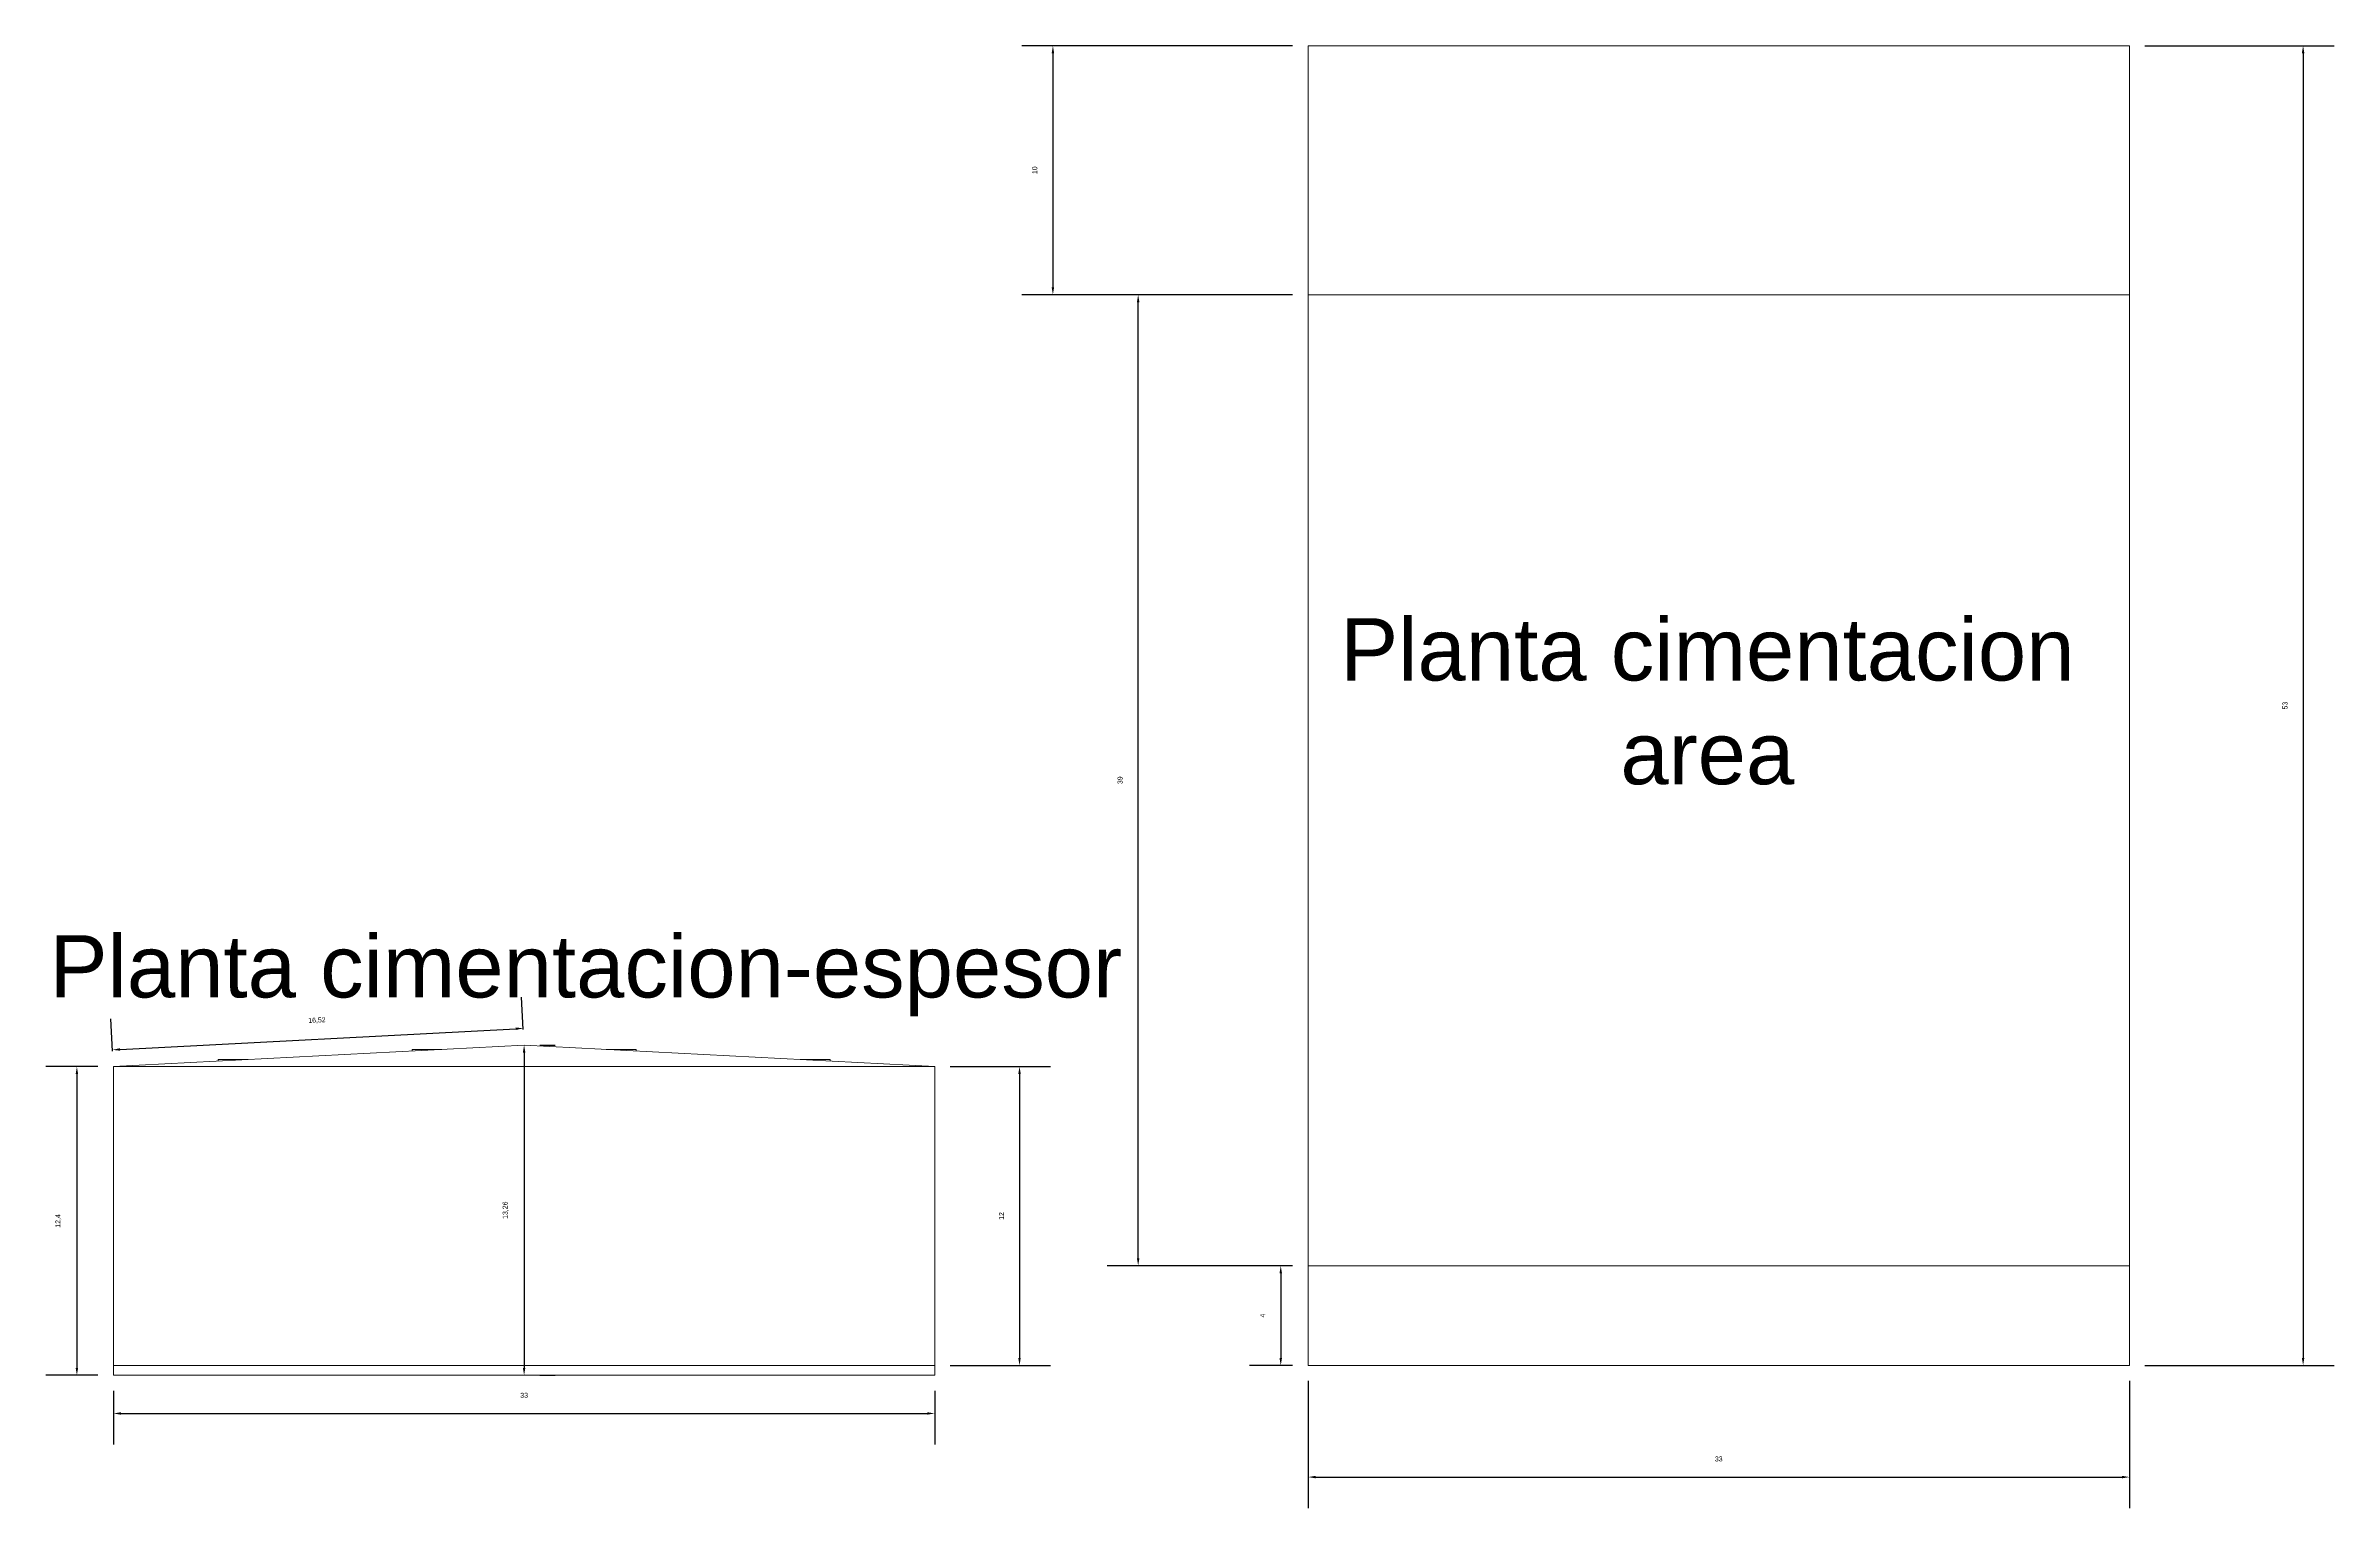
# Model space of a CAD drawing. Header units: millimetres. Extents: x -461 to 1315, y -154 to 152.
# Drawn here: x 266 to 358, y 19.3 to 78 of the extents above; entities that cross this region are included whole.
import ezdxf

# ---------------------------------------------------------------- set-up
doc = ezdxf.new("R2010")
doc.units = ezdxf.units.MM
for name, color, linetype, lineweight in [('A-AREA', 7, 'Continuous', 5), ('A-ROOF', 200, 'Continuous', 13), ('E-AUXL', 72, 'Continuous', 13), ('S-FNDN', 143, 'Continuous', 13)]:
    doc.layers.add(name, color=color, linetype=linetype, lineweight=lineweight)
doc.styles.get("Standard").update_dxf_attribs({"font": 'arial.ttf'})
doc.dimstyles.new('Partes pequeñas', dxfattribs={"dimtxt": 0.2, "dimasz": 0.3, "dimexe": 1.25, "dimexo": 0.625, "dimtad": 1, "dimtxsty": 'Standard', "dimcen": 2.5, "dimclrd": 1, "dimadec": 0, "dimazin": 0, "dimtfac": 1, "dimtmove": 0, "dimatfit": 3, "dimfxl": 1, "dimarcsym": 0})

# ---------------------------------------------------------------- blocks, each defined once
blk = doc.blocks.new('*D51')
at = {"layer": 'A-AREA', "color": 0, "lineweight": -2, "transparency": 16777216}
for p, q in [((302.368, 37), (306.398, 37)), ((302.368, 25), (306.398, 25))]:
    blk.add_line(p, q, dxfattribs=at)
at = {"layer": 'A-AREA', "color": 1, "lineweight": -2, "transparency": 16777216}
blk.add_line((305.148, 36.7), (305.148, 25.3), dxfattribs=at)
at = {"layer": 'A-AREA', "color": 1, "transparency": 16777216}
for points in [[(305.098, 36.7), (305.198, 36.7), (305.148, 37)], [(305.098, 25.3), (305.198, 25.3), (305.148, 25)]]:
    blk.add_solid(points, dxfattribs=at)
at = {"layer": 'Defpoints', "color": 0, "transparency": 16777216}
for p in [(301.743, 37), (301.743, 25), (305.148, 25)]:
    blk.add_point(p, dxfattribs=at)
at = {"layer": 'A-AREA', "color": 0, "transparency": 16777216, "insert": (304.423, 31), "char_height": 0.2, "attachment_point": 5, "rotation": 90}
blk.add_mtext('12', dxfattribs=at)
blk = doc.blocks.new('*D52')
at = {"layer": 'A-AREA', "color": 0, "lineweight": -2, "transparency": 16777216}
for p, q in [((268.743, 23.975), (268.743, 21.819)), ((301.743, 23.975), (301.743, 21.819))]:
    blk.add_line(p, q, dxfattribs=at)
at = {"layer": 'A-AREA', "color": 1, "lineweight": -2, "transparency": 16777216}
blk.add_line((269.043, 23.069), (301.443, 23.069), dxfattribs=at)
at = {"layer": 'A-AREA', "color": 1, "transparency": 16777216}
for points in [[(269.043, 23.119), (269.043, 23.019), (268.743, 23.069)], [(301.443, 23.119), (301.443, 23.019), (301.743, 23.069)]]:
    blk.add_solid(points, dxfattribs=at)
at = {"layer": 'Defpoints', "color": 0, "transparency": 16777216}
for p in [(268.743, 24.6), (301.743, 24.6), (301.743, 23.069)]:
    blk.add_point(p, dxfattribs=at)
at = {"layer": 'A-AREA', "color": 0, "transparency": 16777216, "insert": (285.243, 23.796), "char_height": 0.2, "attachment_point": 5}
blk.add_mtext('33', dxfattribs=at)
blk = doc.blocks.new('*D53')
at = {"layer": 'A-AREA', "color": 0, "lineweight": -2, "transparency": 16777216}
for p, q in [((268.118, 37), (266.023, 37)), ((268.118, 24.6), (266.023, 24.6))]:
    blk.add_line(p, q, dxfattribs=at)
at = {"layer": 'A-AREA', "color": 1, "lineweight": -2, "transparency": 16777216}
blk.add_line((267.273, 36.7), (267.273, 24.9), dxfattribs=at)
at = {"layer": 'A-AREA', "color": 1, "transparency": 16777216}
for points in [[(267.223, 36.7), (267.323, 36.7), (267.273, 37)], [(267.223, 24.9), (267.323, 24.9), (267.273, 24.6)]]:
    blk.add_solid(points, dxfattribs=at)
at = {"layer": 'Defpoints', "color": 0, "transparency": 16777216}
for p in [(268.743, 37), (267.273, 24.6), (268.743, 24.6)]:
    blk.add_point(p, dxfattribs=at)
at = {"layer": 'A-AREA', "color": 0, "transparency": 16777216, "insert": (266.527, 30.8), "char_height": 0.2, "attachment_point": 5, "rotation": 90}
blk.add_mtext('12,4', dxfattribs=at)
blk = doc.blocks.new('*D54')
at = {"layer": 'A-AREA', "color": 0, "lineweight": -2, "transparency": 16777216}
for p, q in [((285.868, 37.865), (286.493, 37.865)), ((285.868, 24.6), (286.493, 24.6))]:
    blk.add_line(p, q, dxfattribs=at)
at = {"layer": 'A-AREA', "color": 1, "lineweight": -2, "transparency": 16777216}
blk.add_line((285.243, 37.565), (285.243, 24.9), dxfattribs=at)
at = {"layer": 'A-AREA', "color": 1, "transparency": 16777216}
for points in [[(285.193, 37.565), (285.293, 37.565), (285.243, 37.865)], [(285.193, 24.9), (285.293, 24.9), (285.243, 24.6)]]:
    blk.add_solid(points, dxfattribs=at)
at = {"layer": 'Defpoints', "color": 0, "transparency": 16777216}
for p in [(285.243, 37.865), (285.243, 24.6), (285.243, 24.6)]:
    blk.add_point(p, dxfattribs=at)
at = {"layer": 'A-AREA', "color": 0, "transparency": 16777216, "insert": (284.498, 31.232), "char_height": 0.2, "attachment_point": 5, "rotation": 90}
blk.add_mtext('13,26', dxfattribs=at)
blk = doc.blocks.new('*D55')
at = {"layer": 'A-AREA', "color": 0, "lineweight": -2, "transparency": 16777216}
for p, q in [((285.21, 38.489), (285.142, 39.786)), ((268.71, 37.624), (268.642, 38.922))]:
    blk.add_line(p, q, dxfattribs=at)
at = {"layer": 'A-AREA', "color": 1, "lineweight": -2, "transparency": 16777216}
blk.add_line((269.007, 37.689), (284.908, 38.522), dxfattribs=at)
at = {"layer": 'A-AREA', "color": 1, "transparency": 16777216}
for points in [[(269.005, 37.739), (269.01, 37.639), (268.708, 37.673)], [(284.906, 38.572), (284.911, 38.472), (285.208, 38.538)]]:
    blk.add_solid(points, dxfattribs=at)
at = {"layer": 'Defpoints', "color": 0, "transparency": 16777216}
for p in [(285.208, 38.538), (285.243, 37.865), (268.743, 37)]:
    blk.add_point(p, dxfattribs=at)
at = {"layer": 'A-AREA', "color": 0, "transparency": 16777216, "insert": (276.919, 38.85), "char_height": 0.2, "attachment_point": 5, "rotation": 3}
blk.add_mtext('16,52', dxfattribs=at)
blk = doc.blocks.new('*D56')
at = {"layer": 'A-AREA', "color": 0, "lineweight": -2, "transparency": 16777216}
for p, q in [((350.368, 78), (357.973, 78)), ((350.368, 25), (357.973, 25))]:
    blk.add_line(p, q, dxfattribs=at)
at = {"layer": 'A-AREA', "color": 1, "lineweight": -2, "transparency": 16777216}
blk.add_line((356.723, 77.7), (356.723, 25.3), dxfattribs=at)
at = {"layer": 'A-AREA', "color": 1, "transparency": 16777216}
for points in [[(356.673, 77.7), (356.773, 77.7), (356.723, 78)], [(356.673, 25.3), (356.773, 25.3), (356.723, 25)]]:
    blk.add_solid(points, dxfattribs=at)
at = {"layer": 'Defpoints', "color": 0, "transparency": 16777216}
for p in [(349.743, 78), (349.743, 25), (356.723, 25)]:
    blk.add_point(p, dxfattribs=at)
at = {"layer": 'A-AREA', "color": 0, "transparency": 16777216, "insert": (355.996, 51.5), "char_height": 0.2, "attachment_point": 5, "rotation": 90}
blk.add_mtext('53', dxfattribs=at)
blk = doc.blocks.new('*D57')
at = {"layer": 'A-AREA', "color": 0, "lineweight": -2, "transparency": 16777216}
for p, q in [((316.743, 24.375), (316.743, 19.263)), ((349.743, 24.375), (349.743, 19.263))]:
    blk.add_line(p, q, dxfattribs=at)
at = {"layer": 'A-AREA', "color": 1, "lineweight": -2, "transparency": 16777216}
blk.add_line((317.043, 20.513), (349.443, 20.513), dxfattribs=at)
at = {"layer": 'A-AREA', "color": 1, "transparency": 16777216}
for points in [[(317.043, 20.563), (317.043, 20.463), (316.743, 20.513)], [(349.443, 20.563), (349.443, 20.463), (349.743, 20.513)]]:
    blk.add_solid(points, dxfattribs=at)
at = {"layer": 'Defpoints', "color": 0, "transparency": 16777216}
for p in [(316.743, 25), (349.743, 25), (349.743, 20.513)]:
    blk.add_point(p, dxfattribs=at)
at = {"layer": 'A-AREA', "color": 0, "transparency": 16777216, "insert": (333.243, 21.24), "char_height": 0.2, "attachment_point": 5}
blk.add_mtext('33', dxfattribs=at)
blk = doc.blocks.new('*D58')
at = {"layer": 'A-AREA', "color": 0, "lineweight": -2, "transparency": 16777216}
for p, q in [((316.118, 29), (314.394, 29)), ((316.118, 25), (314.394, 25))]:
    blk.add_line(p, q, dxfattribs=at)
at = {"layer": 'A-AREA', "color": 1, "lineweight": -2, "transparency": 16777216}
blk.add_line((315.644, 28.7), (315.644, 25.3), dxfattribs=at)
at = {"layer": 'A-AREA', "color": 1, "transparency": 16777216}
for points in [[(315.594, 28.7), (315.694, 28.7), (315.644, 29)], [(315.594, 25.3), (315.694, 25.3), (315.644, 25)]]:
    blk.add_solid(points, dxfattribs=at)
at = {"layer": 'Defpoints', "color": 0, "transparency": 16777216}
for p in [(316.743, 29), (315.644, 25), (316.743, 25)]:
    blk.add_point(p, dxfattribs=at)
at = {"layer": 'A-AREA', "color": 0, "transparency": 16777216, "insert": (314.919, 27), "char_height": 0.2, "attachment_point": 5, "rotation": 90}
blk.add_mtext('4', dxfattribs=at)
blk = doc.blocks.new('*D59')
at = {"layer": 'A-AREA', "color": 0, "lineweight": -2, "transparency": 16777216}
for p, q in [((316.118, 68), (308.665, 68)), ((316.118, 29), (308.665, 29))]:
    blk.add_line(p, q, dxfattribs=at)
at = {"layer": 'A-AREA', "color": 1, "lineweight": -2, "transparency": 16777216}
blk.add_line((309.915, 29.3), (309.915, 67.7), dxfattribs=at)
at = {"layer": 'A-AREA', "color": 1, "transparency": 16777216}
for points in [[(309.865, 67.7), (309.965, 67.7), (309.915, 68)], [(309.865, 29.3), (309.965, 29.3), (309.915, 29)]]:
    blk.add_solid(points, dxfattribs=at)
at = {"layer": 'Defpoints', "color": 0, "transparency": 16777216}
for p in [(309.915, 68), (316.743, 68), (316.743, 29)]:
    blk.add_point(p, dxfattribs=at)
at = {"layer": 'A-AREA', "color": 0, "transparency": 16777216, "insert": (309.188, 48.5), "char_height": 0.2, "attachment_point": 5, "rotation": 90}
blk.add_mtext('39', dxfattribs=at)
blk = doc.blocks.new('*D60')
at = {"layer": 'A-AREA', "color": 0, "lineweight": -2, "transparency": 16777216}
for p, q in [((316.118, 78), (305.239, 78)), ((316.118, 68), (305.239, 68))]:
    blk.add_line(p, q, dxfattribs=at)
at = {"layer": 'A-AREA', "color": 1, "lineweight": -2, "transparency": 16777216}
blk.add_line((306.489, 77.7), (306.489, 68.3), dxfattribs=at)
at = {"layer": 'A-AREA', "color": 1, "transparency": 16777216}
for points in [[(306.439, 77.7), (306.539, 77.7), (306.489, 78)], [(306.439, 68.3), (306.539, 68.3), (306.489, 68)]]:
    blk.add_solid(points, dxfattribs=at)
at = {"layer": 'Defpoints', "color": 0, "transparency": 16777216}
for p in [(316.743, 78), (306.489, 68), (316.743, 68)]:
    blk.add_point(p, dxfattribs=at)
at = {"layer": 'A-AREA', "color": 0, "transparency": 16777216, "insert": (305.762, 73), "char_height": 0.2, "attachment_point": 5, "rotation": 90}
blk.add_mtext('10', dxfattribs=at)

msp = doc.modelspace()

# ---------------------------------------------------------------- linework, layer by layer
at = {"layer": 'A-AREA'}
for p, q in [((316.743, 78), (349.743, 78)), ((316.743, 78), (316.743, 66)), ((349.743, 78), (349.743, 25)), ((316.743, 25), (316.743, 66)), ((268.743, 25), (268.743, 37)), ((268.743, 37), (301.743, 37)), ((301.743, 37), (301.743, 25)), ((301.743, 25), (268.743, 25)), ((349.743, 25), (316.743, 25))]:
    msp.add_line(p, q, dxfattribs=at)
at = {"layer": 'A-ROOF'}
for p in [(268.743, 37), (301.743, 37)]:
    msp.add_line(p, (285.243, 37.865), dxfattribs=at)
at = {"layer": 'E-AUXL'}
for p, q in [((272.943, 37.22), (272.943, 37.283)), ((272.943, 37.283), (274.143, 37.283)), ((280.743, 37.629), (280.743, 37.692)), ((280.743, 37.692), (281.943, 37.692)), ((289.743, 37.692), (288.543, 37.692)), ((289.743, 37.629), (289.743, 37.692)), ((297.543, 37.283), (296.343, 37.283)), ((297.543, 37.22), (297.543, 37.283))]:
    msp.add_line(p, q, dxfattribs=at)
at = {"layer": 'S-FNDN'}
for p, q in [((316.743, 68), (349.743, 68)), ((316.743, 68), (316.743, 29)), ((349.743, 68), (349.743, 29.004)), ((316.743, 29), (349.743, 29.004)), ((268.743, 25), (268.743, 24.6)), ((301.743, 25), (301.743, 24.6)), ((268.743, 24.6), (301.743, 24.6))]:
    msp.add_line(p, q, dxfattribs=at)

# ---------------------------------------------------------------- texts
at = {"layer": 'A-AREA', "char_height": 2.5, "attachment_point": 1}
for s, insert in [('\\pxqc;Planta cimentacion\\Parea', (309.469, 55.007)), ('Planta cimentacion-espesor', (266.175, 42.277))]:
    msp.add_mtext_dynamic_manual_height_columns(s, width=46.63284, gutter_width=12.5, heights=[0], dxfattribs=dict(at, insert=insert))

# ---------------------------------------------------------------- dimensions: what is measured, and where the dimension line sits
at = {"layer": 'A-AREA'}
for base, p1, p2, picture, middle in [((306.489, 68), (316.743, 78), (316.743, 68), '*D60', (305.762, 73)), ((356.723, 25), (349.743, 78), (349.743, 25), '*D56', (355.996, 51.5)), ((309.915, 68), (316.743, 29), (316.743, 68), '*D59', (309.188, 48.5)), ((285.2431, 24.6), (285.2431, 37.8647), (285.2431, 24.6), '*D54', (284.4979, 31.2324)), ((267.273, 24.6), (268.743, 37), (268.743, 24.6), '*D53', (266.527, 30.8)), ((305.148, 25), (301.743, 37), (301.743, 25), '*D51', (304.423, 31)), ((315.644, 25), (316.743, 29), (316.743, 25), '*D58', (314.919, 27))]:
    dim = msp.add_linear_dim(base=base, p1=p1, p2=p2, angle=90, dimstyle='Partes pequeñas', dxfattribs=at)
    dim.commit()
    dim.dimension.update_dxf_attribs({"geometry": picture, "text_midpoint": middle})
dim = msp.add_aligned_dim(p1=(268.743, 37), p2=(285.243, 37.865), distance=0.674, dimstyle='Partes pequeñas', dxfattribs=at)
dim.commit()
dim.dimension.update_dxf_attribs({"geometry": '*D55', "text_midpoint": (276.919, 38.85)})
for base, p1, p2, picture, middle in [((349.743, 20.513), (316.743, 25), (349.743, 25), '*D57', (333.243, 21.24)), ((301.743, 23.069), (268.743, 24.6), (301.743, 24.6), '*D52', (285.243, 23.796))]:
    dim = msp.add_linear_dim(base=base, p1=p1, p2=p2, dimstyle='Partes pequeñas', dxfattribs=at)
    dim.commit()
    dim.dimension.update_dxf_attribs({"geometry": picture, "text_midpoint": middle})

doc.saveas('drawing.dxf')
